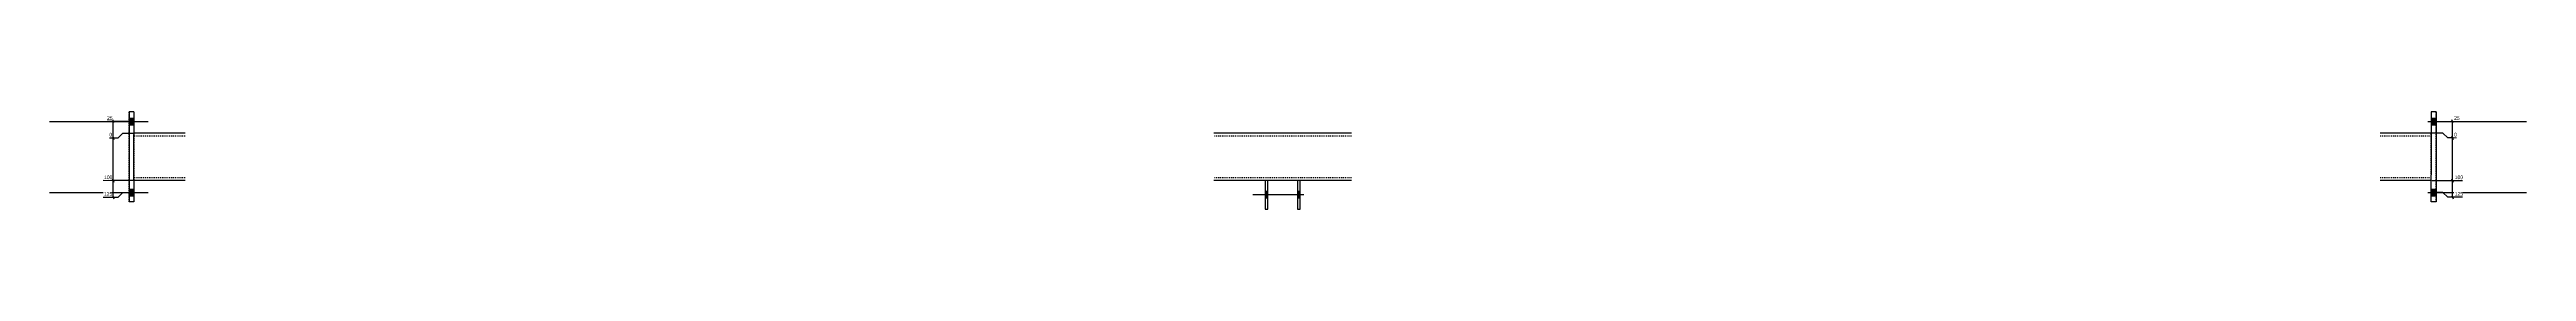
# Model space of a CAD drawing. Header units: millimetres. Extents: x 27 to 41002, y 3 to 1418.
# Drawn here: x 24750 to 29958, y 5 to 210 of the extents above; entities that cross this region are included whole.
import ezdxf

# ---------------------------------------------------------------- set-up
doc = ezdxf.new("R2010")
doc.units = ezdxf.units.MM
doc.linetypes.add('DXK_LINE_DOT2', pattern=[3.9198, 1.9599, -1.9599])
doc.layers.add('MÅLSÆTNING', color=7, linetype='Continuous')
doc.layers.add('STÅL', color=7, linetype='Continuous')
doc.styles.add('Arial Narrow', font='ARIALN.TTF', dxfattribs={"height": 0.2})

msp = doc.modelspace()

# ---------------------------------------------------------------- hatches: boundary and pattern name
at = {"layer": 'STÅL', "linetype": 'Continuous'}
for points in [[(24927.7, 182.8), (24927.7, 196.8), (24917.7, 196.8), (24917.7, 182.8)], [(24927.7, 182.8), (24927.7, 196.8), (24917.7, 196.8), (24917.7, 182.8)], [(29767.7, 182.8), (29767.7, 196.8), (29757.7, 196.8), (29757.7, 182.8)], [(29767.7, 182.8), (29767.7, 196.8), (29757.7, 196.8), (29757.7, 182.8)], [(24927.7, 32.8), (24927.7, 46.8), (24917.7, 46.8), (24917.7, 32.8)], [(24927.7, 32.8), (24927.7, 46.8), (24917.7, 46.8), (24917.7, 32.8)], [(27311.7, 27.8), (27311.7, 41.8), (27305.7, 41.8), (27305.7, 27.8)], [(27379.7, 27.8), (27379.7, 41.8), (27373.7, 41.8), (27373.7, 27.8)], [(29767.7, 32.8), (29767.7, 46.8), (29757.7, 46.8), (29757.7, 32.8)], [(29767.7, 32.8), (29767.7, 46.8), (29757.7, 46.8), (29757.7, 32.8)]]:
    msp.add_hatch(color=96, dxfattribs=at).paths.add_polyline_path(points)

# ---------------------------------------------------------------- linework, layer by layer
at = {"layer": 'MÅLSÆTNING', "color": 7, "linetype": 'Continuous'}
for p, q in [((24925.7, 189.8), (24871.1, 189.8)), ((24885.5, 186.8), (24883.1, 192.8)), ((24883.1, 157.8), (24885.5, 151.8)), ((24885.5, 151.8), (24883.1, 157.8)), ((24884.3, 154.8), (24884.3, 189.8)), ((24894.3, 154.8), (24904.3, 164.8)), ((24894.3, 154.8), (24904.3, 164.8)), ((24904.3, 164.8), (24925.7, 164.8)), ((24904.3, 164.8), (24925.7, 164.8)), ((29759.7, 189.8), (29815.3, 189.8)), ((29782.2, 164.8), (29759.7, 164.8)), ((29782.2, 164.8), (29759.7, 164.8)), ((29792.2, 154.8), (29782.2, 164.8)), ((29792.2, 154.8), (29782.2, 164.8)), ((29803.4, 186.8), (29801, 192.8)), ((29801, 157.8), (29803.4, 151.8)), ((29803.4, 151.8), (29801, 157.8)), ((29802.2, 154.8), (29802.2, 189.8)), ((24876, 154.8), (24894.3, 154.8)), ((24876, 154.8), (24894.3, 154.8)), ((24884.3, 64.8), (24884.3, 154.8)), ((29810.5, 154.8), (29792.2, 154.8)), ((29810.5, 154.8), (29792.2, 154.8)), ((24925.7, 64.8), (24863.3, 64.8)), ((24925.7, 64.8), (24863.3, 64.8)), ((24883.1, 67.8), (24885.5, 61.8)), ((24885.5, 61.8), (24883.1, 67.8)), ((24884.3, 29.8), (24884.3, 64.8)), ((29759.7, 64.8), (29823.1, 64.8)), ((29803.4, 61.8), (29801, 67.8)), ((29802.2, 29.8), (29802.2, 64.8)), ((24863.3, 29.8), (24894.3, 29.8)), ((24883.1, 32.8), (24885.5, 26.8)), ((24894.3, 29.8), (24904.3, 39.8)), ((24904.3, 39.8), (24925.7, 39.8)), ((29782.2, 39.8), (29759.7, 39.8)), ((29792.2, 29.8), (29782.2, 39.8)), ((29823.1, 29.8), (29792.2, 29.8)), ((29801, 32.8), (29803.4, 26.8))]:
    msp.add_line(p, q, dxfattribs=at)
at = {"layer": 'STÅL', "color": 2, "linetype": 'Continuous'}
for p, q in [((24927.7, 209.8), (24917.7, 209.8)), ((24917.7, 209.8), (24917.7, 19.8)), ((24927.7, 209.8), (24927.7, 162.3)), ((29767.7, 209.8), (29757.7, 209.8)), ((29757.7, 209.8), (29757.7, 162.3)), ((29767.7, 209.8), (29767.7, 19.8)), ((25035.2, 164.8), (24927.7, 164.8)), ((24927.7, 152.8), (24927.7, 162.3)), ((27487.2, 164.8), (27198.2, 164.8)), ((29757.7, 164.8), (29650.2, 164.8)), ((29757.7, 162.3), (29757.7, 161.3)), ((29757.7, 161.3), (29757.7, 76.8)), ((24927.7, 67.3), (24927.7, 152.8)), ((24927.7, 67.3), (24927.7, 19.8)), ((25035.2, 64.8), (24927.7, 64.8)), ((27487.2, 64.8), (27198.2, 64.8)), ((27305.7, 64.8), (27305.7, 4.8)), ((27311.7, 4.8), (27311.7, 64.8)), ((27373.7, 64.8), (27373.7, 4.8)), ((27379.7, 4.8), (27379.7, 64.8)), ((29757.7, 64.8), (29650.2, 64.8)), ((29757.7, 67.3), (29757.7, 76.8)), ((29757.7, 19.8), (29757.7, 67.3)), ((24927.7, 19.8), (24917.7, 19.8)), ((27305.7, 4.8), (27311.7, 4.8)), ((27373.7, 4.8), (27379.7, 4.8)), ((29767.7, 19.8), (29757.7, 19.8))]:
    msp.add_line(p, q, dxfattribs=at)
at = {"layer": 'STÅL', "color": 7, "linetype": 'DXK_LINE_DOT2'}
for p, q in [((24917.7, 19.8), (24917.7, 209.8)), ((29767.7, 19.8), (29767.7, 209.8)), ((24927.7, 164.8), (24927.7, 162.3)), ((24927.7, 162.3), (24927.7, 67.3)), ((25035.2, 158.8), (24927.7, 158.8)), ((27487.2, 158.8), (27198.2, 158.8)), ((29757.7, 158.8), (29650.2, 158.8)), ((29757.7, 163.9), (29757.7, 164.8)), ((29757.7, 162.3), (29757.7, 163.9)), ((29757.7, 67.3), (29757.7, 162.3)), ((25035.2, 70.8), (24927.7, 70.8)), ((24927.7, 64.8), (24927.7, 67.3)), ((27487.2, 70.8), (27198.2, 70.8)), ((27311.7, 64.8), (27305.7, 64.8)), ((27379.7, 64.8), (27373.7, 64.8)), ((29757.7, 70.8), (29650.2, 70.8)), ((29757.7, 65.7), (29757.7, 67.3)), ((29757.7, 65.7), (29757.7, 64.8)), ((27305.7, 5.6), (27305.7, 4.8)), ((27311.7, 4.8), (27311.7, 5.6)), ((27373.7, 5.6), (27373.7, 4.8)), ((27379.7, 4.8), (27379.7, 5.6))]:
    msp.add_line(p, q, dxfattribs=at)
at = {"layer": 'STÅL', "color": 96, "linetype": 'Continuous'}
for p, q in [((24750.2, 189.8), (24957.7, 189.8)), ((24750.2, 189.8), (24957.7, 189.8)), ((24917.7, 196.8), (24927.7, 196.8)), ((24917.7, 196.8), (24927.7, 196.8)), ((24917.7, 182.8), (24927.7, 182.8)), ((24917.7, 182.8), (24927.7, 182.8)), ((29750.2, 189.8), (29957.7, 189.8)), ((29750.2, 189.8), (29957.7, 189.8)), ((29757.7, 196.8), (29767.7, 196.8)), ((29757.7, 196.8), (29767.7, 196.8)), ((29757.7, 182.8), (29767.7, 182.8)), ((29757.7, 182.8), (29767.7, 182.8)), ((24750.2, 39.8), (24957.7, 39.8)), ((24750.2, 39.8), (24957.7, 39.8)), ((24917.7, 46.8), (24927.7, 46.8)), ((24917.7, 46.8), (24927.7, 46.8)), ((24917.7, 32.8), (24927.7, 32.8)), ((24917.7, 32.8), (24927.7, 32.8)), ((27387.2, 34.8), (27279.7, 34.8)), ((27311.7, 41.8), (27305.7, 41.8)), ((27311.7, 27.8), (27305.7, 27.8)), ((27379.7, 41.8), (27373.7, 41.8)), ((27379.7, 27.8), (27373.7, 27.8)), ((29750.2, 39.8), (29957.7, 39.8)), ((29750.2, 39.8), (29957.7, 39.8)), ((29757.7, 46.8), (29767.7, 46.8)), ((29757.7, 46.8), (29767.7, 46.8)), ((29757.7, 32.8), (29767.7, 32.8)), ((29757.7, 32.8), (29767.7, 32.8))]:
    msp.add_line(p, q, dxfattribs=at)

# ---------------------------------------------------------------- next in the draw order: wipeouts: each hides what was drawn before it
at = {"color": 0, "linetype": 'Continuous'}
for points in [[(24882.5, 191.4), (24882.5, 202.6), (24869.5, 202.6), (24869.5, 191.4)], [(29816.9, 191.4), (29816.9, 202.6), (29804, 202.6), (29804, 191.4)], [(24881, 66.4), (24881, 77.6), (24863.2, 77.6), (24863.2, 66.4)], [(29823.3, 66.4), (29823.3, 77.6), (29805.4, 77.6), (29805.4, 66.4)]]:
    msp.add_wipeout(points, dxfattribs=at).dxf.layer = 'MÅLSÆTNING'

# ---------------------------------------------------------------- next in the draw order: texts
at = {"layer": 'MÅLSÆTNING', "color": 3, "linetype": 'Continuous', "style": 'Arial Narrow'}
for p in [(24871.1, 193), (29805.6, 193)]:
    msp.add_text('25', height=7.64, dxfattribs=at).set_placement(p)

# ---------------------------------------------------------------- next in the draw order: wipeouts: each hides what was drawn before it
at = {"color": 0, "linetype": 'Continuous'}
for points in [[(24881, 31.4), (24881, 42.6), (24863.2, 42.6), (24863.2, 31.4)], [(29823.3, 31.4), (29823.3, 42.6), (29805.4, 42.6), (29805.4, 31.4)]]:
    msp.add_wipeout(points, dxfattribs=at).dxf.layer = 'MÅLSÆTNING'

# ---------------------------------------------------------------- next in the draw order: linework, layer by layer
at = {"layer": 'MÅLSÆTNING', "color": 7, "linetype": 'Continuous'}
for p, q in [((29802.2, 64.8), (29802.2, 154.8)), ((29759.7, 64.8), (29823.1, 64.8)), ((29801, 67.8), (29803.4, 61.8))]:
    msp.add_line(p, q, dxfattribs=at)

# ---------------------------------------------------------------- next in the draw order: texts
at = {"layer": 'MÅLSÆTNING', "color": 3, "linetype": 'Continuous', "style": 'Arial Narrow'}
for s, p in [('100', (24864.8, 68)), ('100', (29807, 68)), ('125', (24864.8, 33)), ('125', (29807, 33))]:
    msp.add_text(s, height=7.64, dxfattribs=at).set_placement(p)

# ---------------------------------------------------------------- next in the draw order: wipeouts: each hides what was drawn before it
at = {"color": 0, "linetype": 'Continuous'}
msp.add_wipeout([(24882.5, 156.4), (24882.5, 167.6), (24874.4, 167.6), (24874.4, 156.4)], dxfattribs=at).dxf.layer = 'MÅLSÆTNING'

# ---------------------------------------------------------------- next in the draw order: texts
at = {"layer": 'MÅLSÆTNING', "color": 3, "linetype": 'Continuous', "style": 'Arial Narrow'}
msp.add_text('0', height=7.64, dxfattribs=at).set_placement((24876, 158))

# ---------------------------------------------------------------- next in the draw order: wipeouts: each hides what was drawn before it
at = {"color": 0, "linetype": 'Continuous'}
msp.add_wipeout([(29812.1, 156.4), (29812.1, 167.6), (29804, 167.6), (29804, 156.4)], dxfattribs=at).dxf.layer = 'MÅLSÆTNING'

# ---------------------------------------------------------------- next in the draw order: texts
at = {"layer": 'MÅLSÆTNING', "color": 3, "linetype": 'Continuous', "style": 'Arial Narrow'}
msp.add_text('0', height=7.64, dxfattribs=at).set_placement((29805.6, 158))

doc.saveas('drawing.dxf')
